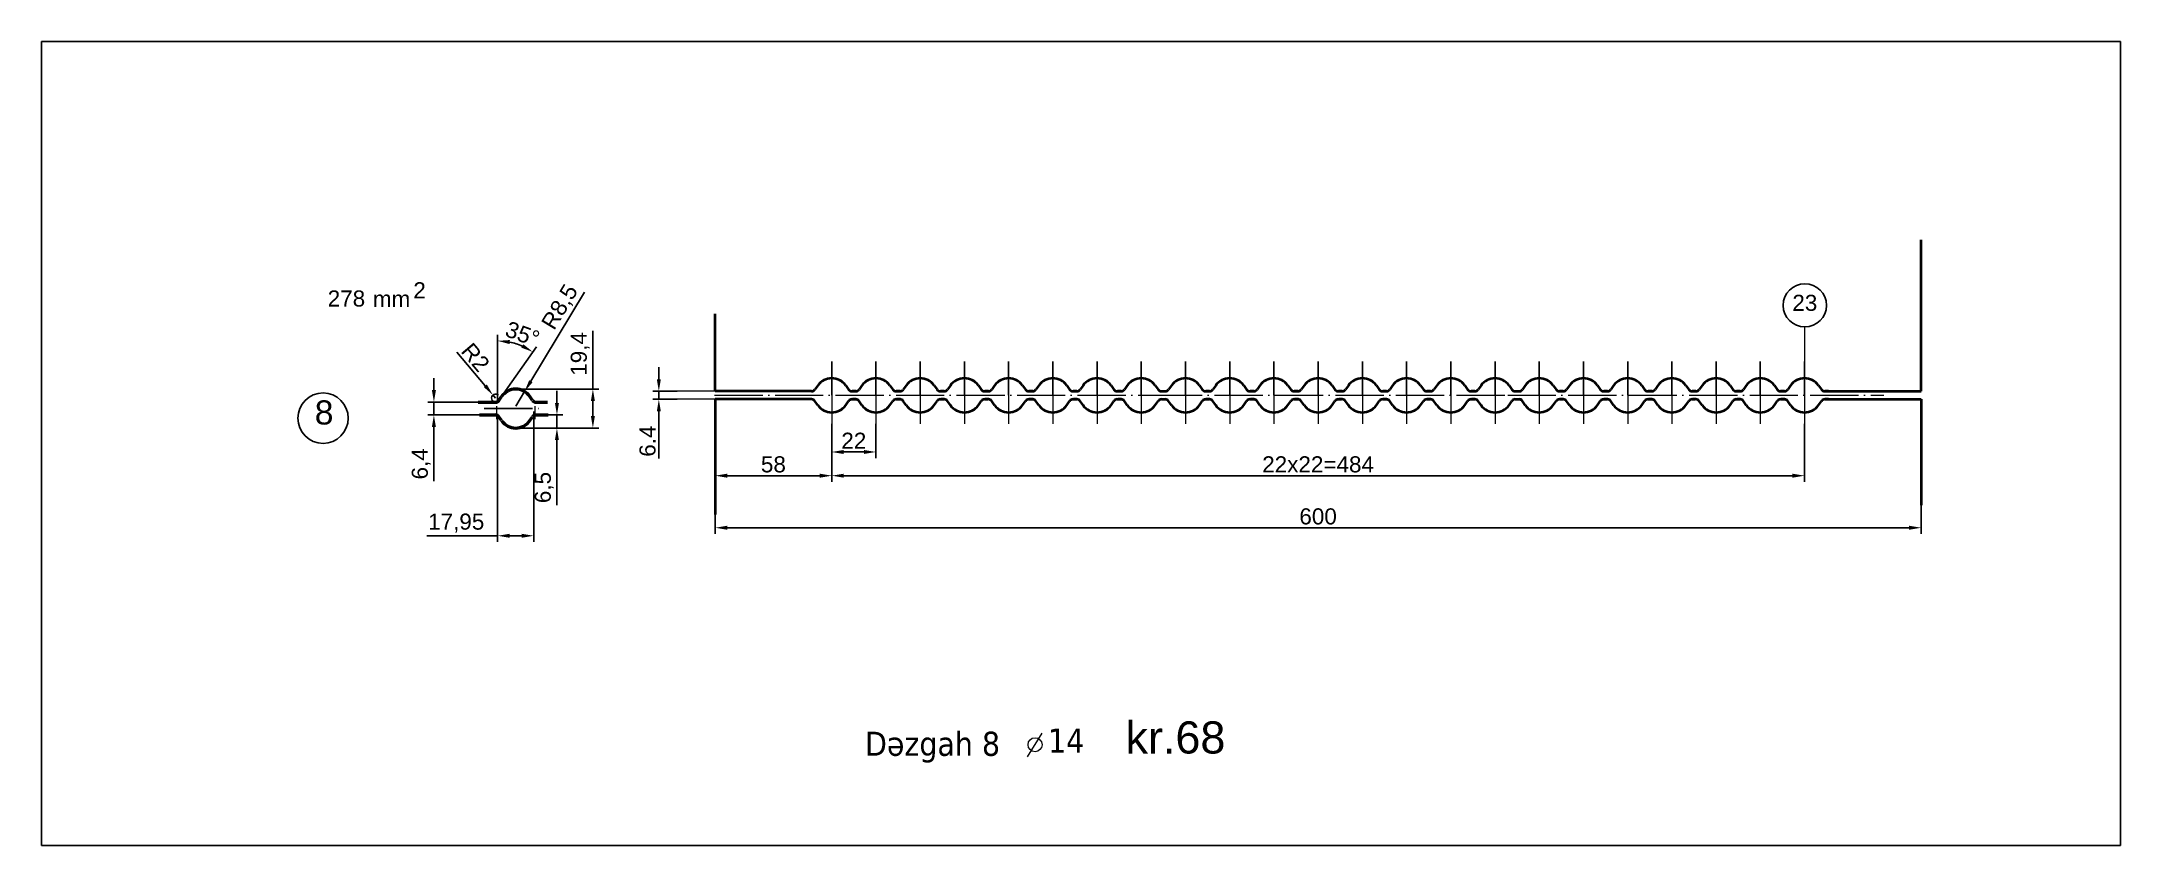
# Model space of a CAD drawing. Header units: millimetres. Extents: x 6647 to 33601, y -1887 to 8501.
# Drawn here: x 32088 to 33122, y 5301 to 5701 of the extents above; entities that cross this region are included whole.
import ezdxf

# ---------------------------------------------------------------- set-up
doc = ezdxf.new("R2010")
doc.units = ezdxf.units.MM
doc.linetypes.add('ACAD_ISO04W100', pattern=[30, 24, -3, 0, -3])
for name, color, linetype, lineweight in [('контурная', 7, 'Continuous', 50), ('осевые', 4, 'ACAD_ISO04W100', 25), ('размерные', 220, 'Continuous', 25), ('тонкая', 7, 'Continuous', 25), ('тонкий', 7, 'Continuous', 20)]:
    doc.layers.add(name, color=color, linetype=linetype, lineweight=lineweight)
doc.styles.add('s1v4', font='ARIAL.TTF', dxfattribs={"height": 4})
doc.styles.add('s4v4', font='ARIAL.TTF', dxfattribs={"height": 16})
doc.styles.get("Standard").update_dxf_attribs({"font": 'ARIAL.TTF'})
doc.dimstyles.new('s2v4', dxfattribs={"dimtxt": 8, "dimasz": 6, "dimexe": 3, "dimexo": 0, "dimgap": 1.5, "dimtad": 1, "dimtxsty": 'Standard', "dimcen": 2.5, "dimadec": 0, "dimazin": 0, "dimtfac": 1, "dimtmove": 0, "dimatfit": 3, "dimfxl": 1, "dimarcsym": 0})

msp = doc.modelspace()

# ---------------------------------------------------------------- texts
at = {"insert": (32965.1563, 5571.0734), "char_height": 8, "attachment_point": 5}
msp.add_mtext('23', dxfattribs=at)
at = {"layer": 'размерные', "style": 's4v4'}
msp.add_text('kr.68', height=16, dxfattribs=at).set_placement((32627.1824, 5346.8449))
at = {"layer": 'тонкая', "style": 's1v4'}
for s, p in [('278', (32230.2625, 5569.2773)), ('mm', (32252.7173, 5569.0761)), ('2', (32272.8573, 5573.3652))]:
    msp.add_text(s, height=8, dxfattribs=at).set_placement(p)
at = {"layer": 'тонкий', "style": 's1v4'}
msp.add_text('8', height=12, dxfattribs=at).set_placement((32223.7993, 5510.5693))
at = {"layer": 'тонкий', "insert": (32497.5876, 5357.7086), "char_height": 12, "attachment_point": 1, "style": 's1v4'}
msp.add_mtext('{\\fTahoma|b0|i0|c238|p32;Dəzgah \\fTahoma|b0|i0|c0|p32;8}', dxfattribs=at)
at = {"layer": 'тонкий', "insert": (32588.6326, 5359.2934), "char_height": 12, "width": 33.292, "attachment_point": 1, "style": 's1v4'}
msp.add_mtext('{\\fTahoma|b0|i0|c162|p32;1\\fTahoma|b0|i0|c0|p32;4\\fTxt|b0|i0|c238|p2; }', dxfattribs=at)

# ---------------------------------------------------------------- blocks, each defined once
blk = doc.blocks.new('*D257')
at = {"layer": 'Defpoints', "color": 0, "transparency": 16777216}
for p in [(32481, 5510.9), (32503, 5510.9), (32503, 5496.9)]:
    blk.add_point(p, dxfattribs=at)
at = {"layer": 'тонкий', "color": 0, "lineweight": -2, "transparency": 16777216}
for p, q in [((32481, 5510.9), (32481, 5493.9)), ((32503, 5510.9), (32503, 5493.9)), ((32487, 5496.9), (32497, 5496.9))]:
    blk.add_line(p, q, dxfattribs=at)
at = {"layer": 'тонкий', "color": 0, "transparency": 16777216}
for points in [[(32487, 5497.9), (32487, 5495.9), (32481, 5496.9)], [(32497, 5497.9), (32497, 5495.9), (32503, 5496.9)]]:
    blk.add_solid(points, dxfattribs=at)
at = {"layer": 'тонкий', "color": 0, "transparency": 16777216, "insert": (32492, 5502.5), "char_height": 8, "attachment_point": 5}
blk.add_mtext('22', dxfattribs=at)
blk = doc.blocks.new('*D258')
at = {"layer": 'Defpoints', "color": 0, "transparency": 16777216}
for p in [(32481, 5503), (32965, 5510.9), (32965, 5485.1)]:
    blk.add_point(p, dxfattribs=at)
at = {"layer": 'тонкий', "color": 0, "lineweight": -2, "transparency": 16777216}
for p, q in [((32481, 5503), (32481, 5482.1)), ((32965, 5510.9), (32965, 5482.1)), ((32487, 5485.1), (32959, 5485.1))]:
    blk.add_line(p, q, dxfattribs=at)
at = {"layer": 'тонкий', "color": 0, "transparency": 16777216}
for points in [[(32487, 5486.1), (32487, 5484.1), (32481, 5485.1)], [(32959, 5486.1), (32959, 5484.1), (32965, 5485.1)]]:
    blk.add_solid(points, dxfattribs=at)
at = {"layer": 'тонкий', "color": 0, "transparency": 16777216, "insert": (32723, 5490.7), "char_height": 8, "attachment_point": 5}
blk.add_mtext('22x22=484', dxfattribs=at)
blk = doc.blocks.new('*D259')
at = {"layer": 'Defpoints', "color": 0, "transparency": 16777216}
for p in [(32423, 5523.1), (32481, 5510.9), (32481, 5485.1)]:
    blk.add_point(p, dxfattribs=at)
at = {"layer": 'тонкий', "color": 0, "lineweight": -2, "transparency": 16777216}
for p, q in [((32423, 5523.1), (32423, 5482.1)), ((32481, 5510.9), (32481, 5482.1)), ((32429, 5485.1), (32475, 5485.1))]:
    blk.add_line(p, q, dxfattribs=at)
at = {"layer": 'тонкий', "color": 0, "transparency": 16777216}
for points in [[(32429, 5486.1), (32429, 5484.1), (32423, 5485.1)], [(32475, 5486.1), (32475, 5484.1), (32481, 5485.1)]]:
    blk.add_solid(points, dxfattribs=at)
at = {"layer": 'тонкий', "color": 0, "transparency": 16777216, "insert": (32452, 5490.7), "char_height": 8, "attachment_point": 5}
blk.add_mtext('58', dxfattribs=at)
blk = doc.blocks.new('*D260')
at = {"layer": 'Defpoints', "color": 0, "transparency": 16777216}
for p in [(32423, 5465.9), (33023, 5470.4), (33023, 5459.2)]:
    blk.add_point(p, dxfattribs=at)
at = {"layer": 'тонкий', "color": 0, "lineweight": -2, "transparency": 16777216}
for p, q in [((32423, 5465.9), (32423, 5456.2)), ((33023, 5470.4), (33023, 5456.2)), ((32429, 5459.2), (33017, 5459.2))]:
    blk.add_line(p, q, dxfattribs=at)
at = {"layer": 'тонкий', "color": 0, "transparency": 16777216}
for points in [[(32429, 5460.2), (32429, 5458.2), (32423, 5459.2)], [(33017, 5460.2), (33017, 5458.2), (33023, 5459.2)]]:
    blk.add_solid(points, dxfattribs=at)
at = {"layer": 'тонкий', "color": 0, "transparency": 16777216, "insert": (32723, 5464.8), "char_height": 8, "attachment_point": 5}
blk.add_mtext('600', dxfattribs=at)
blk = doc.blocks.new('*D266')
at = {"layer": 'Defpoints', "color": 0, "transparency": 16777216}
for p in [(32395, 5523.1), (32404.1, 5527.1), (32404.1, 5523.1)]:
    blk.add_point(p, dxfattribs=at)
at = {"layer": 'тонкий', "color": 0, "lineweight": -2, "transparency": 16777216}
for p, q in [((32395, 5533.1), (32395, 5539.1)), ((32404.1, 5527.1), (32392, 5527.1)), ((32404.1, 5523.1), (32392, 5523.1)), ((32395, 5527.1), (32395, 5523.1)), ((32395, 5517.1), (32395, 5493.6))]:
    blk.add_line(p, q, dxfattribs=at)
at = {"layer": 'тонкий', "color": 0, "transparency": 16777216}
for points in [[(32394, 5533.1), (32396, 5533.1), (32395, 5527.1)], [(32394, 5517.1), (32396, 5517.1), (32395, 5523.1)]]:
    blk.add_solid(points, dxfattribs=at)
at = {"layer": 'тонкий', "color": 0, "transparency": 16777216, "insert": (32389.4, 5502.3), "char_height": 8, "attachment_point": 5, "rotation": 90}
blk.add_mtext('6.4', dxfattribs=at)
blk = doc.blocks.new('*D267')
at = {"layer": 'Defpoints', "color": 0, "transparency": 16777216}
for p in [(32323.8, 5528.2), (32362.2, 5528.2), (32323.8, 5508.8)]:
    blk.add_point(p, dxfattribs=at)
at = {"layer": 'тонкий', "color": 0, "lineweight": -2, "transparency": 16777216}
for p, q in [((32362.2, 5528.2), (32362.2, 5557.2)), ((32323.8, 5528.2), (32365.2, 5528.2)), ((32362.2, 5514.8), (32362.2, 5522.2)), ((32323.8, 5508.8), (32365.2, 5508.8))]:
    blk.add_line(p, q, dxfattribs=at)
at = {"layer": 'тонкий', "color": 0, "transparency": 16777216}
for points in [[(32361.2, 5522.2), (32363.2, 5522.2), (32362.2, 5528.2)], [(32361.2, 5514.8), (32363.2, 5514.8), (32362.2, 5508.8)]]:
    blk.add_solid(points, dxfattribs=at)
at = {"layer": 'тонкий', "color": 0, "transparency": 16777216, "insert": (32355.9, 5545.7), "char_height": 8, "attachment_point": 5, "rotation": 90}
blk.add_mtext('19,4', dxfattribs=at)
blk = doc.blocks.new('*D135')
at = {"layer": 'Defpoints', "color": 0, "transparency": 16777216}
for p in [(32314.8, 5515.3), (32332.8, 5515.3), (32314.8, 5455.2)]:
    blk.add_point(p, dxfattribs=at)
at = {"layer": 'тонкий', "color": 0, "lineweight": -2, "transparency": 16777216}
for p, q in [((32314.8, 5515.3), (32314.8, 5452.2)), ((32332.8, 5515.3), (32332.8, 5452.2)), ((32314.8, 5455.2), (32279.5, 5455.2)), ((32326.8, 5455.2), (32320.8, 5455.2))]:
    blk.add_line(p, q, dxfattribs=at)
at = {"layer": 'тонкий', "color": 0, "transparency": 16777216}
for points in [[(32320.8, 5456.2), (32320.8, 5454.2), (32314.8, 5455.2)], [(32326.8, 5456.2), (32326.8, 5454.2), (32332.8, 5455.2)]]:
    blk.add_solid(points, dxfattribs=at)
at = {"layer": 'тонкий', "color": 0, "transparency": 16777216, "insert": (32294.2, 5461.5), "char_height": 8, "attachment_point": 5}
blk.add_mtext('17,95', dxfattribs=at)
blk = doc.blocks.new('*D268')
at = {"layer": 'Defpoints', "color": 0, "transparency": 16777216}
for p in [(32321, 5551.6), (32316.8, 5524.5), (32314.8, 5515.8), (32314.8, 5515.3), (32315.4, 5522.6)]:
    blk.add_point(p, dxfattribs=at)
at = {"layer": 'тонкий', "color": 0, "lineweight": -2, "transparency": 16777216}
for p, q in [((32314.8, 5521.7), (32314.8, 5555.2)), ((32316.8, 5524.5), (32334.1, 5549.2))]:
    blk.add_line(p, q, dxfattribs=at)
blk.add_arc((32314.8, 5521.7), 30.5, 66.2779, 78.7221, dxfattribs=at)
at = {"layer": 'тонкий', "color": 0, "transparency": 16777216}
for points in [[(32320.7, 5550.6), (32320.9, 5552.6), (32314.8, 5552.2)], [(32327.6, 5550.5), (32326.6, 5548.8), (32332.3, 5546.7)]]:
    blk.add_solid(points, dxfattribs=at)
at = {"layer": 'тонкий', "color": 0, "transparency": 16777216, "insert": (32327.2, 5555.6), "char_height": 8, "attachment_point": 5, "rotation": 340.0337}
blk.add_mtext('35°', dxfattribs=at)
blk = doc.blocks.new('*D269')
at = {"layer": 'Defpoints', "color": 0, "transparency": 16777216}
for p in [(32312.5, 5525.2), (32313.8, 5523.7)]:
    blk.add_point(p, dxfattribs=at)
at = {"layer": 'тонкий', "color": 0, "lineweight": -2, "transparency": 16777216}
for p, q in [((32294.5, 5546.5), (32308.6, 5529.8)), ((32313.8, 5523.7), (32312.5, 5525.2))]:
    blk.add_line(p, q, dxfattribs=at)
blk.add_arc((32313.8, 5523.7), 2, 44.317, 270, dxfattribs=at)
at = {"layer": 'тонкий', "color": 0, "transparency": 16777216}
blk.add_solid([(32309.4, 5530.5), (32307.9, 5529.2), (32312.5, 5525.2)], dxfattribs=at)
at = {"layer": 'тонкий', "color": 0, "transparency": 16777216, "insert": (32303.8, 5544), "char_height": 8, "attachment_point": 5, "rotation": 310.2607}
blk.add_mtext('R2', dxfattribs=at)
blk = doc.blocks.new('*D270')
at = {"layer": 'Defpoints', "color": 0, "transparency": 16777216}
for p in [(32328.2, 5527), (32323.8, 5519.7)]:
    blk.add_point(p, dxfattribs=at)
at = {"layer": 'тонкий', "color": 0, "lineweight": -2, "transparency": 16777216}
for p, q in [((32358.1, 5576.4), (32331.3, 5532.1)), ((32323.8, 5519.7), (32328.2, 5527))]:
    blk.add_line(p, q, dxfattribs=at)
at = {"layer": 'тонкий', "color": 0, "transparency": 16777216}
blk.add_solid([(32330.5, 5532.6), (32332.2, 5531.6), (32328.2, 5527)], dxfattribs=at)
at = {"layer": 'тонкий', "color": 0, "transparency": 16777216, "insert": (32346.2, 5568.8), "char_height": 8, "attachment_point": 5, "rotation": 58.8208}
blk.add_mtext('R8,5', dxfattribs=at)
blk = doc.blocks.new('*D271')
at = {"layer": 'Defpoints', "color": 0, "transparency": 16777216}
for p in [(32334.7, 5515.3), (32344.3, 5508.8), (32344.6, 5508.8)]:
    blk.add_point(p, dxfattribs=at)
at = {"layer": 'тонкий', "color": 0, "lineweight": -2, "transparency": 16777216}
for p, q in [((32344.3, 5521.3), (32344.3, 5527.3)), ((32334.7, 5515.3), (32347.3, 5515.3)), ((32344.3, 5515.3), (32344.3, 5508.8)), ((32344.6, 5508.8), (32341.3, 5508.8)), ((32344.3, 5502.8), (32344.3, 5470.4))]:
    blk.add_line(p, q, dxfattribs=at)
at = {"layer": 'тонкий', "color": 0, "transparency": 16777216}
for points in [[(32343.3, 5521.3), (32345.3, 5521.3), (32344.3, 5515.3)], [(32343.3, 5502.8), (32345.3, 5502.8), (32344.3, 5508.8)]]:
    blk.add_solid(points, dxfattribs=at)
at = {"layer": 'тонкий', "color": 0, "transparency": 16777216, "insert": (32338, 5479.2), "char_height": 8, "attachment_point": 5, "rotation": 90}
blk.add_mtext('6,5', dxfattribs=at)
blk = doc.blocks.new('*D272')
at = {"layer": 'Defpoints', "color": 0, "transparency": 16777216}
for p in [(32283.1, 5515.3), (32311.5, 5521.7), (32311.5, 5515.3)]:
    blk.add_point(p, dxfattribs=at)
at = {"layer": 'тонкий', "color": 0, "lineweight": -2, "transparency": 16777216}
for p, q in [((32283.1, 5527.7), (32283.1, 5533.7)), ((32311.5, 5521.7), (32280.1, 5521.7)), ((32311.5, 5515.3), (32280.1, 5515.3)), ((32283.1, 5521.7), (32283.1, 5515.3)), ((32283.1, 5509.3), (32283.1, 5482.3))]:
    blk.add_line(p, q, dxfattribs=at)
at = {"layer": 'тонкий', "color": 0, "transparency": 16777216}
for points in [[(32282.1, 5527.7), (32284.1, 5527.7), (32283.1, 5521.7)], [(32282.1, 5509.3), (32284.1, 5509.3), (32283.1, 5515.3)]]:
    blk.add_solid(points, dxfattribs=at)
at = {"layer": 'тонкий', "color": 0, "transparency": 16777216, "insert": (32276.8, 5491), "char_height": 8, "attachment_point": 5, "rotation": 90}
blk.add_mtext('6,4', dxfattribs=at)

# ---------------------------------------------------------------- dimensions: what is measured, and where the dimension line sits
at = {"layer": 'тонкий'}
dim = msp.add_radius_dim(center=(32323.8111, 5519.7015), mpoint=(32328.2117, 5526.9737), dimstyle='s2v4', dxfattribs=at)
dim.commit()
dim.dimension.update_dxf_attribs({"geometry": '*D270', "text_midpoint": (32351.5489, 5565.5396), "dimtype": 164})
dim = msp.add_angular_dim_2l(base=(32321.0101, 5551.602), line1=((32315.4333, 5522.5543), (32316.7759, 5524.4718)), line2=((32314.8361, 5515.3015), (32314.8361, 5515.8277)), dimstyle='s2v4', dxfattribs=at)
dim.commit()
dim.dimension.update_dxf_attribs({"geometry": '*D268', "text_midpoint": (32325.2615, 5550.3977), "dimtype": 162})
for base, p1, p2, picture, middle in [((32362.1629, 5528.2015), (32323.8111, 5508.8015), (32323.8111, 5528.2015), '*D267', (32362.1629, 5545.6987)), ((32283.0709, 5515.3015), (32311.5234, 5521.7015), (32311.5234, 5515.3015), '*D272', (32283.0709, 5491.044)), ((32344.33, 5508.8015), (32334.6768, 5515.3015), (32344.636, 5508.8015), '*D271', (32344.33, 5479.2218))]:
    dim = msp.add_linear_dim(base=base, p1=p1, p2=p2, angle=90, dimstyle='s2v4', dxfattribs=at)
    dim.commit()
    dim.dimension.update_dxf_attribs({"geometry": picture, "text_midpoint": middle, "dimtype": 160})
dim = msp.add_radius_dim(center=(32313.795, 5523.7015), mpoint=(32312.5024, 5525.2277), dimstyle='s2v4', dxfattribs=at)
dim.commit()
dim.dimension.update_dxf_attribs({"geometry": '*D269', "text_midpoint": (32303.8454, 5543.9858)})
dim = msp.add_linear_dim(base=(32394.989, 5523.1296), p1=(32404.1244, 5527.0969), p2=(32404.1244, 5523.1296), angle=90, text='6.4', dimstyle='s2v4', dxfattribs=at)
dim.commit()
dim.dimension.update_dxf_attribs({"geometry": '*D266', "text_midpoint": (32389.4044, 5502.3418)})
for base, p1, p2, picture, middle in [((32481.0175, 5485.0836), (32423.0175, 5523.0969), (32481.0175, 5510.9321), '*D259', (32452.0175, 5490.6682)), ((32503.0175, 5496.9443), (32481.0175, 5510.9321), (32503.0175, 5510.9321), '*D257', (32492.0175, 5502.4607)), ((33023.0175, 5459.1839), (32423.0175, 5465.8585), (33023.0175, 5470.3681), '*D260', (32723.0175, 5464.7685))]:
    dim = msp.add_linear_dim(base=base, p1=p1, p2=p2, dimstyle='s2v4', dxfattribs=at)
    dim.commit()
    dim.dimension.update_dxf_attribs({"geometry": picture, "text_midpoint": middle})
dim = msp.add_linear_dim(base=(32314.8361, 5455.2238), p1=(32332.7861, 5515.3015), p2=(32314.8361, 5515.3015), dimstyle='s2v4', dxfattribs=at)
dim.commit()
dim.dimension.update_dxf_attribs({"geometry": '*D135', "text_midpoint": (32294.1847, 5455.2238), "dimtype": 160})
dim = msp.add_linear_dim(base=(32965.0175, 5485.0836), p1=(32481.0175, 5503.0007), p2=(32965.0175, 5510.9321), text='22x22=<>', dimstyle='s2v4', dxfattribs=at)
dim.commit()
dim.dimension.update_dxf_attribs({"geometry": '*D258', "text_midpoint": (32723.0175, 5490.6682)})

# ---------------------------------------------------------------- linework, layer by layer
at = {"lineweight": 40}
for p, q in [((33023.0175, 5527.0969), (33023.0175, 5602.4184)), ((32423.0175, 5527.0969), (32423.0175, 5565.5962)), ((32471.0002, 5527.0969), (32423.0175, 5527.0969)), ((32471.0002, 5523.0969), (32423.0175, 5523.0969)), ((32423.0175, 5523.0969), (32423.0175, 5465.8585)), ((32474.0466, 5529.9608), (32472.6385, 5527.9498)), ((32487.9883, 5529.9608), (32489.3965, 5527.9498)), ((32491.0348, 5527.0969), (32493.0002, 5527.0969)), ((32491.0348, 5523.0969), (32493.0002, 5523.0969)), ((32493.0002, 5527.0969), (32491.1319, 5527.0969)), ((32493.0002, 5523.0969), (32491.3226, 5523.0969)), ((32496.0466, 5529.9608), (32494.6385, 5527.9498)), ((32509.9883, 5529.9608), (32511.3965, 5527.9498)), ((32513.0348, 5527.0969), (32515.0002, 5527.0969)), ((32513.0348, 5523.0969), (32515.0002, 5523.0969)), ((32515.0002, 5527.0969), (32513.1319, 5527.0969)), ((32515.0002, 5523.0969), (32513.3226, 5523.0969)), ((32518.0466, 5529.9608), (32516.6385, 5527.9498)), ((32531.9883, 5529.9608), (32533.3965, 5527.9498)), ((32535.0348, 5527.0969), (32537.0002, 5527.0969)), ((32535.0348, 5523.0969), (32537.0002, 5523.0969)), ((32537.0002, 5527.0969), (32535.1319, 5527.0969)), ((32537.0002, 5523.0969), (32535.3226, 5523.0969)), ((32540.0466, 5529.9608), (32538.6385, 5527.9498)), ((32553.9883, 5529.9608), (32555.3965, 5527.9498)), ((32557.0348, 5527.0969), (32559.0002, 5527.0969)), ((32557.0348, 5523.0969), (32558.6188, 5523.0969)), ((32559.0002, 5527.0969), (32557.1319, 5527.0969)), ((32559.0002, 5523.0969), (32557.3226, 5523.0969)), ((32562.0466, 5529.9608), (32560.6385, 5527.9498)), ((32575.9883, 5529.9608), (32577.3965, 5527.9498)), ((32579.0348, 5527.0969), (32581.0002, 5527.0969)), ((32579.0348, 5523.0969), (32581.0002, 5523.0969)), ((32581.0002, 5527.0969), (32579.1319, 5527.0969)), ((32581.0002, 5523.0969), (32579.3226, 5523.0969)), ((32584.0466, 5529.9608), (32582.6385, 5527.9498)), ((32597.9883, 5529.9608), (32599.3965, 5527.9498)), ((32601.0348, 5527.0969), (32603.0002, 5527.0969)), ((32601.0348, 5523.0969), (32603.0002, 5523.0969)), ((32603.0002, 5527.0969), (32601.1319, 5527.0969)), ((32603.0002, 5523.0969), (32601.3226, 5523.0969)), ((32606.0466, 5529.9608), (32604.6385, 5527.9498)), ((32619.9883, 5529.9608), (32621.3965, 5527.9498)), ((32623.0348, 5527.0969), (32625.0002, 5527.0969)), ((32623.0348, 5523.0969), (32625.0002, 5523.0969)), ((32625.0002, 5527.0969), (32623.1319, 5527.0969)), ((32625.0002, 5523.0969), (32623.3226, 5523.0969)), ((32628.0466, 5529.9608), (32626.6385, 5527.9498)), ((32641.9883, 5529.9608), (32643.3965, 5527.9498)), ((32645.0348, 5527.0969), (32647.0002, 5527.0969)), ((32645.0348, 5523.0969), (32647.0002, 5523.0969)), ((32650.0466, 5529.9608), (32648.6385, 5527.9498)), ((32663.9883, 5529.9608), (32665.3965, 5527.9498)), ((32667.0348, 5527.0969), (32669.0002, 5527.0969)), ((32667.0348, 5523.0969), (32669.0002, 5523.0969)), ((32669.0002, 5527.0969), (32667.1319, 5527.0969)), ((32669.0002, 5523.0969), (32667.3226, 5523.0969)), ((32672.0466, 5529.9608), (32670.6385, 5527.9498)), ((32685.9883, 5529.9608), (32687.3965, 5527.9498)), ((32689.0348, 5527.0969), (32691.0002, 5527.0969)), ((32689.0348, 5523.0969), (32691.0002, 5523.0969)), ((32691.0002, 5527.0969), (32689.1319, 5527.0969)), ((32691.0002, 5523.0969), (32689.3226, 5523.0969)), ((32694.0466, 5529.9608), (32692.6385, 5527.9498)), ((32707.9883, 5529.9608), (32709.3965, 5527.9498)), ((32711.0348, 5527.0969), (32713.0002, 5527.0969)), ((32711.0348, 5523.0969), (32713.0002, 5523.0969)), ((32713.0002, 5527.0969), (32711.1319, 5527.0969)), ((32713.0002, 5523.0969), (32711.3226, 5523.0969)), ((32716.0466, 5529.9608), (32714.6385, 5527.9498)), ((32729.9883, 5529.9608), (32731.3965, 5527.9498)), ((32733.0348, 5527.0969), (32735.0002, 5527.0969)), ((32733.0348, 5523.0969), (32734.6188, 5523.0969)), ((32735.0002, 5527.0969), (32733.1319, 5527.0969)), ((32735.0002, 5523.0969), (32733.3226, 5523.0969)), ((32738.0466, 5529.9608), (32736.6385, 5527.9498)), ((32751.9883, 5529.9608), (32753.3965, 5527.9498)), ((32755.0348, 5527.0969), (32757.0002, 5527.0969)), ((32755.0348, 5523.0969), (32757.0002, 5523.0969)), ((32757.0002, 5527.0969), (32755.1319, 5527.0969)), ((32757.0002, 5523.0969), (32755.3226, 5523.0969)), ((32760.0466, 5529.9608), (32758.6385, 5527.9498)), ((32773.9883, 5529.9608), (32775.3965, 5527.9498)), ((32777.0348, 5527.0969), (32779.0002, 5527.0969)), ((32777.0348, 5523.0969), (32779.0002, 5523.0969)), ((32779.0002, 5527.0969), (32777.1319, 5527.0969)), ((32779.0002, 5523.0969), (32777.3226, 5523.0969)), ((32782.0466, 5529.9608), (32780.6385, 5527.9498)), ((32795.9883, 5529.9608), (32797.3965, 5527.9498)), ((32799.0348, 5527.0969), (32801.0002, 5527.0969)), ((32799.0348, 5523.0969), (32801.0002, 5523.0969)), ((32801.0002, 5527.0969), (32799.1319, 5527.0969)), ((32801.0002, 5523.0969), (32799.3226, 5523.0969)), ((32804.0466, 5529.9608), (32802.6385, 5527.9498)), ((32817.9883, 5529.9608), (32819.3965, 5527.9498)), ((32821.0348, 5527.0969), (32824.1076, 5527.0969)), ((32821.0348, 5523.0969), (32824.2029, 5523.0969)), ((32826.0466, 5529.9608), (32824.6385, 5527.9498)), ((32839.9883, 5529.9608), (32841.3965, 5527.9498)), ((32843.0348, 5527.0969), (32845.0002, 5527.0969)), ((32843.0348, 5523.0969), (32845.0002, 5523.0969)), ((32845.0002, 5527.0969), (32843.1319, 5527.0969)), ((32845.0002, 5523.0969), (32843.3226, 5523.0969)), ((32848.0466, 5529.9608), (32846.6385, 5527.9498)), ((32861.9883, 5529.9608), (32863.3965, 5527.9498)), ((32865.0348, 5527.0969), (32867.0002, 5527.0969)), ((32865.0348, 5523.0969), (32867.0002, 5523.0969)), ((32867.0002, 5527.0969), (32865.1319, 5527.0969)), ((32867.0002, 5523.0969), (32865.3226, 5523.0969)), ((32870.0466, 5529.9608), (32868.6385, 5527.9498)), ((32883.9883, 5529.9608), (32885.3965, 5527.9498)), ((32887.0348, 5527.0969), (32889.0002, 5527.0969)), ((32887.0348, 5523.0969), (32889.0002, 5523.0969)), ((32889.0002, 5527.0969), (32887.1319, 5527.0969)), ((32889.0002, 5523.0969), (32887.3226, 5523.0969)), ((32892.0466, 5529.9608), (32890.6385, 5527.9498)), ((32905.9883, 5529.9608), (32907.3965, 5527.9498)), ((32909.0348, 5527.0969), (32911.0002, 5527.0969)), ((32909.0348, 5523.0969), (32910.6188, 5523.0969)), ((32911.0002, 5527.0969), (32909.1319, 5527.0969)), ((32911.0002, 5523.0969), (32909.3226, 5523.0969)), ((32914.0466, 5529.9608), (32912.6385, 5527.9498)), ((32927.9883, 5529.9608), (32929.3965, 5527.9498)), ((32931.0348, 5527.0969), (32933.0002, 5527.0969)), ((32931.0348, 5523.0969), (32933.0002, 5523.0969)), ((32933.0002, 5527.0969), (32931.1319, 5527.0969)), ((32933.0002, 5523.0969), (32931.3226, 5523.0969)), ((32936.0466, 5529.9608), (32934.6385, 5527.9498)), ((32949.9883, 5529.9608), (32951.3965, 5527.9498)), ((32953.0348, 5527.0969), (32955.0002, 5527.0969)), ((32953.0348, 5523.0969), (32955.0002, 5523.0969)), ((32955.0002, 5527.0969), (32953.1319, 5527.0969)), ((32955.0002, 5523.0969), (32953.3226, 5523.0969)), ((32958.0466, 5529.9608), (32956.6385, 5527.9498)), ((32971.9883, 5529.9608), (32973.3965, 5527.9498)), ((32975.0348, 5527.0969), (33023.0175, 5527.0969)), ((32975.0348, 5523.0969), (33023.0175, 5523.0969)), ((32977.0002, 5527.0969), (32975.1319, 5527.0969)), ((32977.0002, 5523.0969), (32975.3226, 5523.0969)), ((33023.0175, 5523.0969), (33023.0175, 5470.3681)), ((32474.0466, 5520.233), (32472.6385, 5522.2441)), ((32487.9883, 5520.233), (32489.3965, 5522.2441)), ((32496.0466, 5520.233), (32494.6385, 5522.2441)), ((32509.9883, 5520.233), (32511.3965, 5522.2441)), ((32518.0466, 5520.233), (32516.6385, 5522.2441)), ((32531.9883, 5520.233), (32533.3965, 5522.2441)), ((32540.0466, 5520.233), (32538.6385, 5522.2441)), ((32553.9883, 5520.233), (32555.3965, 5522.2441)), ((32562.0466, 5520.233), (32560.6385, 5522.2441)), ((32575.9883, 5520.233), (32577.3965, 5522.2441)), ((32584.0466, 5520.233), (32582.6385, 5522.2441)), ((32597.9883, 5520.233), (32599.3965, 5522.2441)), ((32606.0466, 5520.233), (32604.6385, 5522.2441)), ((32619.9883, 5520.233), (32621.3965, 5522.2441)), ((32628.0466, 5520.233), (32626.6385, 5522.2441)), ((32641.9883, 5520.233), (32643.3965, 5522.2441)), ((32650.0466, 5520.233), (32648.6385, 5522.2441)), ((32663.9883, 5520.233), (32665.3965, 5522.2441)), ((32672.0466, 5520.233), (32670.6385, 5522.2441)), ((32685.9883, 5520.233), (32687.3965, 5522.2441)), ((32694.0466, 5520.233), (32692.6385, 5522.2441)), ((32707.9883, 5520.233), (32709.3965, 5522.2441)), ((32716.0466, 5520.233), (32714.6385, 5522.2441)), ((32729.9883, 5520.233), (32731.3965, 5522.2441)), ((32738.0466, 5520.233), (32736.6385, 5522.2441)), ((32751.9883, 5520.233), (32753.3965, 5522.2441)), ((32760.0466, 5520.233), (32758.6385, 5522.2441)), ((32773.9883, 5520.233), (32775.3965, 5522.2441)), ((32782.0466, 5520.233), (32780.6385, 5522.2441)), ((32795.9883, 5520.233), (32797.3965, 5522.2441)), ((32804.0466, 5520.233), (32802.6385, 5522.2441)), ((32817.9883, 5520.233), (32819.3965, 5522.2441)), ((32826.0466, 5520.233), (32824.6385, 5522.2441)), ((32839.9883, 5520.233), (32841.3965, 5522.2441)), ((32848.0466, 5520.233), (32846.6385, 5522.2441)), ((32861.9883, 5520.233), (32863.3965, 5522.2441)), ((32870.0466, 5520.233), (32868.6385, 5522.2441)), ((32883.9883, 5520.233), (32885.3965, 5522.2441)), ((32892.0466, 5520.233), (32890.6385, 5522.2441)), ((32905.9883, 5520.233), (32907.3965, 5522.2441)), ((32914.0466, 5520.233), (32912.6385, 5522.2441)), ((32927.9883, 5520.233), (32929.3965, 5522.2441)), ((32936.0466, 5520.233), (32934.6385, 5522.2441)), ((32949.9883, 5520.233), (32951.3965, 5522.2441)), ((32958.0466, 5520.233), (32956.6385, 5522.2441)), ((32971.9883, 5520.233), (32973.3965, 5522.2441))]:
    msp.add_line(p, q, dxfattribs=at)
at = {"lineweight": 15}
for p, q in [((32965.0175, 5559.1149), (32965.0175, 5510.9321)), ((32481.0175, 5525.0969), (32481.0175, 5541.8623)), ((32481.0175, 5541.8623), (32481.0175, 5510.9321)), ((32503.0175, 5541.8623), (32503.0175, 5510.9321)), ((32503.0175, 5525.0969), (32503.0175, 5541.8623)), ((32525.0175, 5541.8623), (32525.0175, 5510.9321)), ((32525.0175, 5525.0969), (32525.0175, 5541.8623)), ((32547.0175, 5541.8623), (32547.0175, 5510.9321)), ((32547.0175, 5525.0969), (32547.0175, 5541.8623)), ((32569.0175, 5541.8623), (32569.0175, 5510.9321)), ((32569.0175, 5525.0969), (32569.0175, 5541.8623)), ((32591.0175, 5541.8623), (32591.0175, 5510.9321)), ((32591.0175, 5525.0969), (32591.0175, 5541.8623)), ((32613.0175, 5541.8623), (32613.0175, 5510.9321)), ((32613.0175, 5525.0969), (32613.0175, 5541.8623)), ((32635.0175, 5541.8623), (32635.0175, 5510.9321)), ((32635.0175, 5525.0969), (32635.0175, 5541.8623)), ((32657.0175, 5541.8623), (32657.0175, 5510.9321)), ((32657.0175, 5525.0969), (32657.0175, 5541.8623)), ((32679.0175, 5541.8623), (32679.0175, 5510.9321)), ((32679.0175, 5525.0969), (32679.0175, 5541.8623)), ((32701.0175, 5541.8623), (32701.0175, 5510.9321)), ((32701.0175, 5525.0969), (32701.0175, 5541.8623)), ((32723.0175, 5541.8623), (32723.0175, 5510.9321)), ((32723.0175, 5525.0969), (32723.0175, 5541.8623)), ((32745.0175, 5541.8623), (32745.0175, 5510.9321)), ((32745.0175, 5525.0969), (32745.0175, 5541.8623)), ((32767.0175, 5541.8623), (32767.0175, 5510.9321)), ((32767.0175, 5525.0969), (32767.0175, 5541.8623)), ((32789.0175, 5541.8623), (32789.0175, 5510.9321)), ((32789.0175, 5525.0969), (32789.0175, 5541.8623)), ((32811.0175, 5541.8623), (32811.0175, 5510.9321)), ((32811.0175, 5525.0969), (32811.0175, 5541.8623)), ((32833.0175, 5541.8623), (32833.0175, 5510.9321)), ((32833.0175, 5525.0969), (32833.0175, 5541.8623)), ((32855.0175, 5541.8623), (32855.0175, 5510.9321)), ((32855.0175, 5525.0969), (32855.0175, 5541.8623)), ((32877.0175, 5541.8623), (32877.0175, 5510.9321)), ((32877.0175, 5525.0969), (32877.0175, 5541.8623)), ((32899.0175, 5541.8623), (32899.0175, 5510.9321)), ((32899.0175, 5525.0969), (32899.0175, 5541.8623)), ((32921.0175, 5541.8623), (32921.0175, 5510.9321)), ((32921.0175, 5525.0969), (32921.0175, 5541.8623)), ((32943.0175, 5541.8623), (32943.0175, 5510.9321)), ((32943.0175, 5525.0969), (32943.0175, 5541.8623)), ((32965.0175, 5525.0969), (32965.0175, 5541.8623)), ((32423.0175, 5527.0969), (32404.1244, 5527.0969)), ((32423.0175, 5523.1296), (32404.1244, 5523.1296))]:
    msp.add_line(p, q, dxfattribs=at)
at = {"color": 2}
msp.add_lwpolyline([(32087.9041, 5301.1184), (32087.9041, 5701.1184), (33122.1703, 5701.1184), (33122.1703, 5301.1184), (32087.9041, 5301.1184), (32087.9041, 5701.1184)], dxfattribs=at)
msp.add_circle((32965.1583, 5569.8676), 10.7536)
at = {"lineweight": 40}
for centre, radius, start, end in [((32481.0175, 5525.0969), 8.5, 90, 145.0948795), ((32481.0175, 5525.0969), 8.5, 34.9051205, 90), ((32503.0175, 5525.0969), 8.5, 90, 145.0948795), ((32503.0175, 5525.0969), 8.5, 34.9051205, 90), ((32525.0175, 5525.0969), 8.5, 90, 145.0948795), ((32525.0175, 5525.0969), 8.5, 34.9051205, 90), ((32547.0175, 5525.0969), 8.5, 90, 145.0948795), ((32547.0175, 5525.0969), 8.5, 34.9051205, 90), ((32569.0175, 5525.0969), 8.5, 90, 145.0948795), ((32569.0175, 5525.0969), 8.5, 34.9051205, 90), ((32591.0175, 5525.0969), 8.5, 90, 145.0948795), ((32591.0175, 5525.0969), 8.5, 34.9051205, 90), ((32613.0175, 5525.0969), 8.5, 90, 145.0948795), ((32613.0175, 5525.0969), 8.5, 34.9051205, 90), ((32635.0175, 5525.0969), 8.5, 90, 145.0948795), ((32635.0175, 5525.0969), 8.5, 34.9051205, 90), ((32657.0175, 5525.0969), 8.5, 90, 145.0948795), ((32657.0175, 5525.0969), 8.5, 34.9051205, 90), ((32679.0175, 5525.0969), 8.5, 90, 145.0948795), ((32679.0175, 5525.0969), 8.5, 34.9051205, 90), ((32701.0175, 5525.0969), 8.5, 90, 145.0948795), ((32701.0175, 5525.0969), 8.5, 34.9051205, 90), ((32723.0175, 5525.0969), 8.5, 90, 145.0948795), ((32723.0175, 5525.0969), 8.5, 34.9051205, 90), ((32745.0175, 5525.0969), 8.5, 90, 145.0948795), ((32745.0175, 5525.0969), 8.5, 34.9051205, 90), ((32767.0175, 5525.0969), 8.5, 90, 145.0948795), ((32767.0175, 5525.0969), 8.5, 34.9051205, 90), ((32789.0175, 5525.0969), 8.5, 90, 145.0948795), ((32789.0175, 5525.0969), 8.5, 34.9051205, 90), ((32811.0175, 5525.0969), 8.5, 90, 145.0948795), ((32811.0175, 5525.0969), 8.5, 34.9051205, 90), ((32833.0175, 5525.0969), 8.5, 90, 145.0948795), ((32833.0175, 5525.0969), 8.5, 34.9051205, 90), ((32855.0175, 5525.0969), 8.5, 90, 145.0948795), ((32855.0175, 5525.0969), 8.5, 34.9051205, 90), ((32877.0175, 5525.0969), 8.5, 90, 145.0948795), ((32877.0175, 5525.0969), 8.5, 34.9051205, 90), ((32899.0175, 5525.0969), 8.5, 90, 145.0948795), ((32899.0175, 5525.0969), 8.5, 34.9051205, 90), ((32921.0175, 5525.0969), 8.5, 90, 145.0948795), ((32921.0175, 5525.0969), 8.5, 34.9051205, 90), ((32943.0175, 5525.0969), 8.5, 90, 145.0948795), ((32943.0175, 5525.0969), 8.5, 34.9051205, 90), ((32965.0175, 5525.0969), 8.5, 90, 145.0948795), ((32965.0175, 5525.0969), 8.5, 34.9051205, 90), ((32471.0002, 5529.0969), 2, 270, 325), ((32471.0002, 5521.0969), 2, 35, 90), ((32491.0348, 5529.0969), 2, 215, 270), ((32491.0348, 5521.0969), 2, 90, 145), ((32493.0002, 5529.0969), 2, 270, 325), ((32493.0002, 5521.0969), 2, 35, 90), ((32513.0348, 5529.0969), 2, 215, 270), ((32513.0348, 5521.0969), 2, 90, 145), ((32515.0002, 5529.0969), 2, 270, 325), ((32515.0002, 5521.0969), 2, 35, 90), ((32535.0348, 5529.0969), 2, 215, 270), ((32535.0348, 5521.0969), 2, 90, 145), ((32537.0002, 5529.0969), 2, 270, 325), ((32537.0002, 5521.0969), 2, 35, 90), ((32557.0348, 5529.0969), 2, 215, 270), ((32557.0348, 5521.0969), 2, 90, 145), ((32559.0002, 5529.0969), 2, 270, 325), ((32559.0002, 5521.0969), 2, 35, 90), ((32579.0348, 5529.0969), 2, 215, 270), ((32579.0348, 5521.0969), 2, 90, 145), ((32581.0002, 5529.0969), 2, 270, 325), ((32581.0002, 5521.0969), 2, 35, 90), ((32601.0348, 5529.0969), 2, 215, 270), ((32601.0348, 5521.0969), 2, 90, 145), ((32603.0002, 5529.0969), 2, 270, 325), ((32603.0002, 5521.0969), 2, 35, 90), ((32623.0348, 5529.0969), 2, 215, 270), ((32623.0348, 5521.0969), 2, 90, 145), ((32625.0002, 5529.0969), 2, 270, 325), ((32625.0002, 5521.0969), 2, 35, 90), ((32645.0348, 5529.0969), 2, 215, 270), ((32645.0348, 5521.0969), 2, 90, 145), ((32647.0002, 5529.0969), 2, 270, 325), ((32647.0002, 5521.0969), 2, 35, 90), ((32667.0348, 5529.0969), 2, 215, 270), ((32667.0348, 5521.0969), 2, 90, 145), ((32669.0002, 5529.0969), 2, 270, 325), ((32669.0002, 5521.0969), 2, 35, 90), ((32689.0348, 5529.0969), 2, 215, 270), ((32689.0348, 5521.0969), 2, 90, 145), ((32691.0002, 5529.0969), 2, 270, 325), ((32691.0002, 5521.0969), 2, 35, 90), ((32711.0348, 5529.0969), 2, 215, 270), ((32711.0348, 5521.0969), 2, 90, 145), ((32713.0002, 5529.0969), 2, 270, 325), ((32713.0002, 5521.0969), 2, 35, 90), ((32733.0348, 5529.0969), 2, 215, 270), ((32733.0348, 5521.0969), 2, 90, 145), ((32735.0002, 5529.0969), 2, 270, 325), ((32735.0002, 5521.0969), 2, 35, 90), ((32755.0348, 5529.0969), 2, 215, 270), ((32755.0348, 5521.0969), 2, 90, 145), ((32757.0002, 5529.0969), 2, 270, 325), ((32757.0002, 5521.0969), 2, 35, 90), ((32777.0348, 5529.0969), 2, 215, 270), ((32777.0348, 5521.0969), 2, 90, 145), ((32779.0002, 5529.0969), 2, 270, 325), ((32779.0002, 5521.0969), 2, 35, 90), ((32799.0348, 5529.0969), 2, 215, 270), ((32799.0348, 5521.0969), 2, 90, 145), ((32801.0002, 5529.0969), 2, 270, 325), ((32801.0002, 5521.0969), 2, 35, 90), ((32821.0348, 5529.0969), 2, 215, 270), ((32821.0348, 5521.0969), 2, 90, 145), ((32823.0002, 5529.0969), 2, 270, 325), ((32823.0002, 5521.0969), 2, 35, 90), ((32843.0348, 5529.0969), 2, 215, 270), ((32843.0348, 5521.0969), 2, 90, 145), ((32845.0002, 5529.0969), 2, 270, 325), ((32845.0002, 5521.0969), 2, 35, 90), ((32865.0348, 5529.0969), 2, 215, 270), ((32865.0348, 5521.0969), 2, 90, 145), ((32867.0002, 5529.0969), 2, 270, 325), ((32867.0002, 5521.0969), 2, 35, 90), ((32887.0348, 5529.0969), 2, 215, 270), ((32887.0348, 5521.0969), 2, 90, 145), ((32889.0002, 5529.0969), 2, 270, 325), ((32889.0002, 5521.0969), 2, 35, 90), ((32909.0348, 5529.0969), 2, 215, 270), ((32909.0348, 5521.0969), 2, 90, 145), ((32911.0002, 5529.0969), 2, 270, 325), ((32911.0002, 5521.0969), 2, 35, 90), ((32931.0348, 5529.0969), 2, 215, 270), ((32931.0348, 5521.0969), 2, 90, 145), ((32933.0002, 5529.0969), 2, 270, 325), ((32933.0002, 5521.0969), 2, 35, 90), ((32953.0348, 5529.0969), 2, 215, 270), ((32953.0348, 5521.0969), 2, 90, 145), ((32955.0002, 5529.0969), 2, 270, 325), ((32955.0002, 5521.0969), 2, 35, 90), ((32975.0348, 5529.0969), 2, 215, 270), ((32975.0348, 5521.0969), 2, 90, 145), ((32481.0175, 5525.0969), 8.5, 214.9051205, 270), ((32481.0175, 5525.0969), 8.5, 270, 325.0948795), ((32503.0175, 5525.0969), 8.5, 214.9051205, 270), ((32503.0175, 5525.0969), 8.5, 270, 325.0948795), ((32525.0175, 5525.0969), 8.5, 214.9051205, 270), ((32525.0175, 5525.0969), 8.5, 270, 325.0948795), ((32547.0175, 5525.0969), 8.5, 214.9051205, 270), ((32547.0175, 5525.0969), 8.5, 270, 325.0948795), ((32569.0175, 5525.0969), 8.5, 214.9051205, 270), ((32569.0175, 5525.0969), 8.5, 270, 325.0948795), ((32591.0175, 5525.0969), 8.5, 214.9051205, 270), ((32591.0175, 5525.0969), 8.5, 270, 325.0948795), ((32613.0175, 5525.0969), 8.5, 214.9051205, 270), ((32613.0175, 5525.0969), 8.5, 270, 325.0948795), ((32635.0175, 5525.0969), 8.5, 214.9051205, 270), ((32635.0175, 5525.0969), 8.5, 270, 325.0948795), ((32657.0175, 5525.0969), 8.5, 214.9051205, 270), ((32657.0175, 5525.0969), 8.5, 270, 325.0948795), ((32679.0175, 5525.0969), 8.5, 214.9051205, 270), ((32679.0175, 5525.0969), 8.5, 270, 325.0948795), ((32701.0175, 5525.0969), 8.5, 214.9051205, 270), ((32701.0175, 5525.0969), 8.5, 270, 325.0948795), ((32723.0175, 5525.0969), 8.5, 214.9051205, 270), ((32723.0175, 5525.0969), 8.5, 270, 325.0948795), ((32745.0175, 5525.0969), 8.5, 214.9051205, 270), ((32745.0175, 5525.0969), 8.5, 270, 325.0948795), ((32767.0175, 5525.0969), 8.5, 214.9051205, 270), ((32767.0175, 5525.0969), 8.5, 270, 325.0948795), ((32789.0175, 5525.0969), 8.5, 214.9051205, 270), ((32789.0175, 5525.0969), 8.5, 270, 325.0948795), ((32811.0175, 5525.0969), 8.5, 214.9051205, 270), ((32811.0175, 5525.0969), 8.5, 270, 325.0948795), ((32833.0175, 5525.0969), 8.5, 214.9051205, 270), ((32833.0175, 5525.0969), 8.5, 270, 325.0948795), ((32855.0175, 5525.0969), 8.5, 214.9051205, 270), ((32855.0175, 5525.0969), 8.5, 270, 325.0948795), ((32877.0175, 5525.0969), 8.5, 214.9051205, 270), ((32877.0175, 5525.0969), 8.5, 270, 325.0948795), ((32899.0175, 5525.0969), 8.5, 214.9051205, 270), ((32899.0175, 5525.0969), 8.5, 270, 325.0948795), ((32921.0175, 5525.0969), 8.5, 214.9051205, 270), ((32921.0175, 5525.0969), 8.5, 270, 325.0948795), ((32943.0175, 5525.0969), 8.5, 214.9051205, 270), ((32943.0175, 5525.0969), 8.5, 270, 325.0948795), ((32965.0175, 5525.0969), 8.5, 214.9051205, 270), ((32965.0175, 5525.0969), 8.5, 270, 325.0948795)]:
    msp.add_arc(centre, radius, start, end, dxfattribs=at)
at = {"layer": 'контурная'}
for p, q in [((32315.4333, 5522.5543), (32316.7759, 5524.4718)), ((32332.1889, 5522.5543), (32330.8463, 5524.4718)), ((32305.1205, 5521.7015), (32313.795, 5521.7015)), ((32305.7644, 5515.3015), (32313.795, 5515.3015)), ((32316.7759, 5512.5311), (32315.4333, 5514.4486)), ((32330.8463, 5512.5311), (32332.1889, 5514.4486)), ((32333.8272, 5521.7015), (32339.6895, 5521.7015)), ((32333.8272, 5515.3015), (32339.9135, 5515.3015))]:
    msp.add_line(p, q, dxfattribs=at)
for centre, radius, start, end in [((32323.8111, 5519.7015), 8.5, 34.1399803, 145.8600197), ((32313.795, 5523.7015), 2, 270, 325), ((32313.795, 5513.3015), 2, 35, 90), ((32333.8272, 5523.7015), 2, 215, 270), ((32333.8272, 5513.3015), 2, 90, 145), ((32323.8111, 5517.3015), 8.5, 214.1399803, 325.8600197)]:
    msp.add_arc(centre, radius, start, end, dxfattribs=at)
at = {"layer": 'осевые', "lineweight": 15}
for p, q in [((32422.7128, 5525.0969), (32652.4112, 5525.0969)), ((32641.3346, 5525.0969), (32828.4112, 5525.0969)), ((32817.3346, 5525.0969), (33004.4112, 5525.0969))]:
    msp.add_line(p, q, dxfattribs=at)
at = {"layer": 'осевые'}
msp.add_line((32308.1526, 5518.5015), (32337.2201, 5518.5015), dxfattribs=at)
at = {"layer": 'тонкая'}
msp.add_circle((32227.9623, 5513.7197), 12.5323, dxfattribs=at)
at = {"layer": 'тонкий'}
for p, q in [((32314.3111, 5519.7015), (32314.3111, 5513.2962)), ((32314.8361, 5515.3015), (32314.8361, 5515.8277)), ((32332.7861, 5515.3015), (32332.7861, 5516.971)), ((32333.3111, 5519.7015), (32333.3111, 5513.2962)), ((32578.4428, 5345.2221), (32585.7246, 5356.9893))]:
    msp.add_line(p, q, dxfattribs=at)
msp.add_circle((32582.1661, 5351.2388), 3.4722, dxfattribs=at)

msp.set_redraw_order([(e.dxf.handle, doc.entitydb.next_handle()) for e in msp.query("TEXT MTEXT ATTDEF DIMENSION ARC_DIMENSION")])  # texts and dimensions are drawn at this point

doc.saveas('drawing.dxf')
